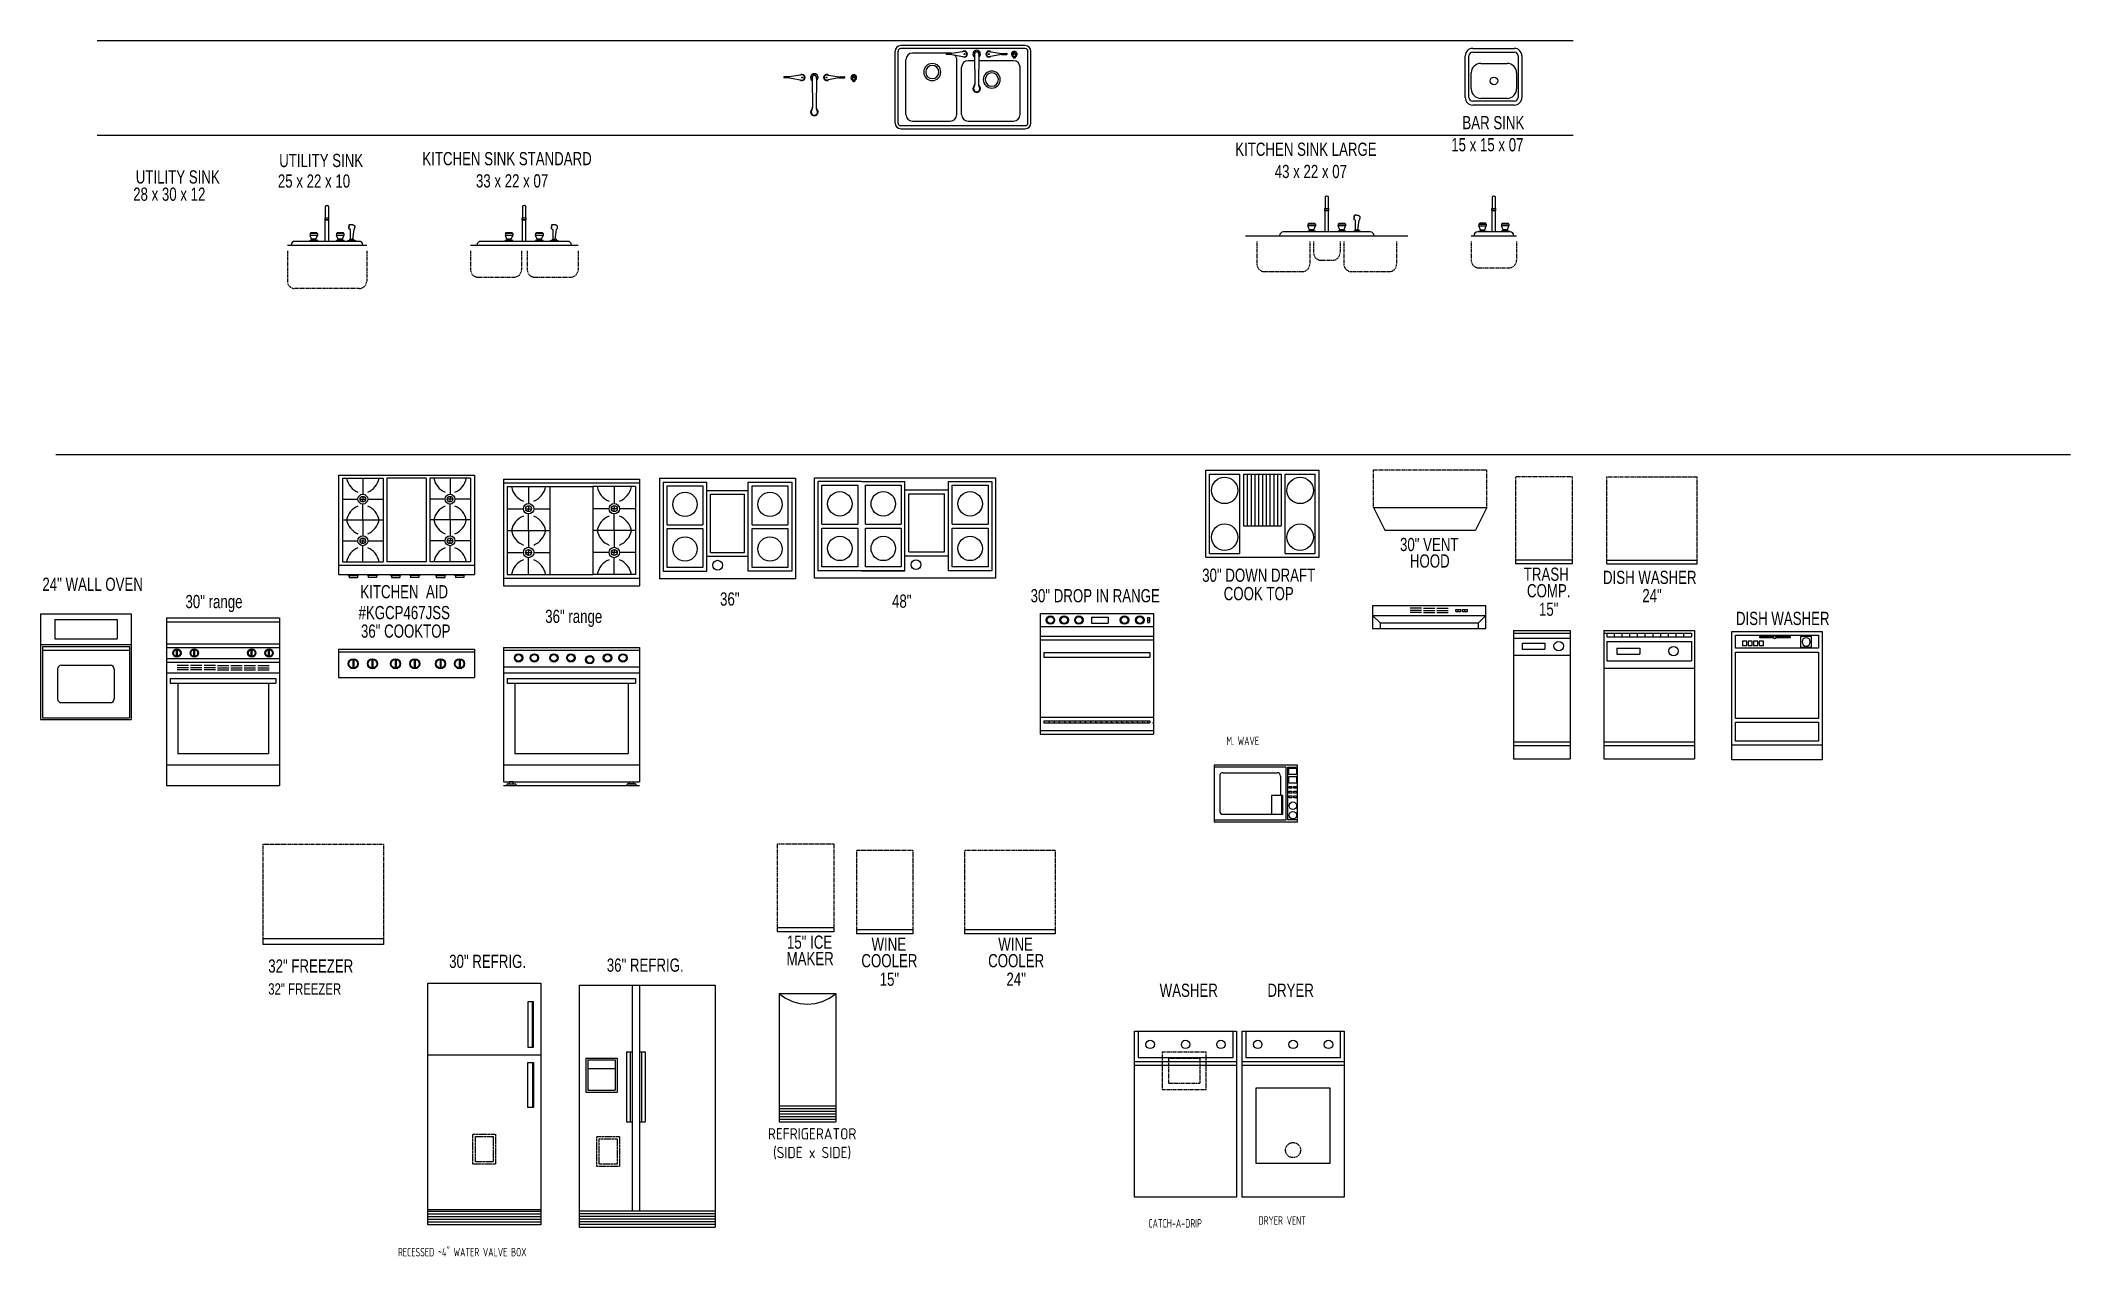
# Model space of a CAD drawing. Extents: x 6 to 544, y 54 to 376.
import ezdxf
from ezdxf.enums import TextEntityAlignment as Align

# ---------------------------------------------------------------- set-up
doc = ezdxf.new("R2010")
doc.units = 0
doc.header["$MEASUREMENT"] = 0
doc.linetypes.add('DASHED8', pattern=[0.09375, 0.0625, -0.03125])
doc.linetypes.add('HIDDEN', pattern=[0.375, 0.25, -0.125])
doc.layers.get('0').update_dxf_attribs({"linetype": 'CONTINUOUS'})
doc.layers.get('DEFPOINTS').update_dxf_attribs({"linetype": 'CONTINUOUS'})
doc.layers.add('TEXTXF', color=41, linetype='CONTINUOUS')
doc.styles.add('ANNTEXT', font='archquik.shx', dxfattribs={"width": 0.75, "bigfont": 'spec_bar.shx'})
doc.styles.add('XFINE', font='archquik.shx', dxfattribs={"bigfont": 'spec_bar.shx'})

msp = doc.modelspace()

# ---------------------------------------------------------------- texts
at = {"width": 0.75}
for s, height, p in [('BAR SINK', 3.5, (382.96, 352.38)), ('15 x 15 x 07', 3.5, (380, 346.53)), ('UTILITY SINK', 3.5, (69.66, 342.36)), ('KITCHEN SINK STANDARD', 3.5, (107.56, 342.85)), ('KITCHEN SINK LARGE', 3.5, (322.8, 345.34)), ('UTILITY SINK', 3.5, (31.68, 338.01)), ('25 x 22 x 10', 3.5, (69.31, 336.92)), ('33 x 22 x 07', 3.5, (121.76, 336.96)), ('43 x 22 x 07', 3.5, (333.27, 339.45)), ('28 x 30 x 12', 3.5, (30.99, 333.44)), ('DISH WASHER', 3.5, (420.19, 231.99)), ('DISH WASHER', 3.5, (455.4, 221.12)), ('32" FREEZER', 3.5, (66.76, 129.09)), ('32" FREEZER', 3, (66.76, 123.26))]:
    msp.add_text(s, height=height, dxfattribs=at).set_placement(p)
for s, p in [('30" VENT', (374.18, 240.69)), ('HOOD', (374.32, 236.32)), ('24" WALL OVEN', (20.26, 230.16)), ('KITCHEN  AID', (102.76, 228.18)), ('30" DOWN DRAFT', (329.02, 232.56)), ('COOK TOP', (329.02, 227.69)), ('TRASH ', (405.66, 232.82)), ('COMP.', (405.81, 228.45)), ('30" range', (52.39, 225.58)), ('#KGCP467JSS', (102.76, 222.66)), ('36"', (188.97, 226.26)), ('48"', (234.51, 225.69)), ('30" DROP IN RANGE', (285.73, 227.13)), ('15"', (405.81, 223.55)), ('24"', (433.17, 227.16)), ('36" COOKTOP', (103.15, 217.76)), ('36" range', (147.65, 221.66)), ('MAKER', (210.25, 131.04)), ('15" ICE', (210.1, 135.41)), ('WINE', (231.08, 134.87)), ('WINE', (264.65, 134.87)), ('30" REFRIG.', (124.84, 130.32)), ('36" REFRIG.', (166.58, 129.32)), ('COOLER', (231.23, 130.5)), ('15"', (231.23, 125.59)), ('COOLER', (264.8, 130.5)), ('24"', (264.8, 125.59)), ('WASHER', (310.5, 122.66)), ('DRYER', (337.48, 122.66))]:
    msp.add_text(s, height=3.5, dxfattribs=at).set_placement(p, align=Align.CENTER)
at = {"style": 'ANNTEXT', "width": 0.75}
for s, p in [('M. WAVE', (320.46, 189.31)), ('DRYER VENT', (328.97, 62.34, 85.22)), ('CATCH-A-DRIP', (299.8, 61.58)), ('RECESSED ~4" WATER VALVE BOX', (101.1, 53.95))]:
    msp.add_text(s, height=2.25, dxfattribs=at).set_placement(p)
at = {"layer": 'TEXTXF', "color": 7, "style": 'XFINE'}
for s, p in [('REFRIGERATOR', (210.77, 84.91, -34.5)), ('(SIDE x SIDE)', (210.77, 79.95, -34.5))]:
    msp.add_text(s, height=3, dxfattribs=at).set_placement(p, align=Align.CENTER)

# ---------------------------------------------------------------- blocks, each defined once
blk = doc.blocks.new('range')
for p, q in [((-657.6, 582.03), (-621.6, 582.03)), ((-657.6, 582.03), (-657.6, 555.4)), ((-656.6, 581.03), (-656.6, 557.4)), ((-656.6, 581.03), (-645.1, 581.03)), ((-645.1, 557.4), (-645.1, 581.03)), ((-634.1, 581.03), (-622.6, 581.03)), ((-634.1, 557.4), (-634.1, 581.03)), ((-622.6, 581.03), (-622.6, 557.4)), ((-621.6, 582.03), (-621.6, 555.4)), ((-655.6, 569.71), (-655.6, 580.03)), ((-655.6, 580.03), (-646.1, 580.03)), ((-646.1, 580.03), (-646.1, 569.71)), ((-645.1, 578.79), (-634.1, 578.79)), ((-644.1, 562.39), (-644.1, 577.79)), ((-644.1, 577.79), (-635.1, 577.79)), ((-635.1, 562.39), (-635.1, 577.79)), ((-633.1, 580.03), (-623.6, 580.03)), ((-633.1, 569.71), (-633.1, 580.03)), ((-623.6, 580.03), (-623.6, 569.71)), ((-655.6, 569.71), (-646.1, 569.71)), ((-655.6, 558.4), (-655.6, 568.71)), ((-655.6, 568.71), (-646.1, 568.71)), ((-646.1, 568.71), (-646.1, 558.4)), ((-633.1, 569.71), (-623.6, 569.71)), ((-633.1, 568.71), (-623.6, 568.71)), ((-633.1, 558.4), (-633.1, 568.71)), ((-623.6, 568.71), (-623.6, 558.4)), ((-645.1, 561.39), (-634.1, 561.39)), ((-644.1, 562.39), (-635.1, 562.39)), ((-621.6, 555.4), (-657.6, 555.4)), ((-656.6, 557.4), (-645.1, 557.4)), ((-656.6, 557.4), (-645.1, 557.4)), ((-646.1, 558.4), (-655.6, 558.4)), ((-622.6, 557.4), (-634.1, 557.4)), ((-623.6, 558.4), (-633.1, 558.4))]:
    blk.add_line(p, q)
for centre, radius in [((-650.85, 575.12), 3.23), ((-628.35, 575.12), 3.23), ((-650.85, 563.31), 3.23), ((-628.35, 563.31), 3.23), ((-642.21, 559.01), 1.3)]:
    blk.add_circle(centre, radius)
blk = doc.blocks.new('DISHWASHER')
at = {"linetype": 'HIDDEN'}
for p, q in [((-12, 22), (12, 22)), ((-12, 0), (-12, 22)), ((12, 0), (12, 22))]:
    blk.add_line(p, q, dxfattribs=at)
at = {"linetype": 'Continuous'}
for p, q in [((-12, 0), (12, 0)), ((-12, -1), (-12, 0)), ((12, -1), (12, 0)), ((-12, -1), (12, -1))]:
    blk.add_line(p, q, dxfattribs=at)
blk = doc.blocks.new('COOKTOP 36 ELEV')
at = {"linetype": 'Continuous'}
for p, q in [((-18, 0), (18, 0)), ((-18, 0), (-18, -7.5)), ((18, 0), (18, -7.5)), ((-18, -0.7), (18, -0.7)), ((-18, -7.5), (18, -7.5))]:
    blk.add_line(p, q, dxfattribs=at)
for p, q in [((-14.2, -2.71), (-14.2, -5.03)), ((-13.96, -2.71), (-13.96, -5.03)), ((-9.14, -2.71), (-9.14, -5.03)), ((-8.9, -2.71), (-8.9, -5.03)), ((-2.99, -2.71), (-2.99, -5.03)), ((-2.75, -2.71), (-2.75, -5.03)), ((2.07, -2.71), (2.07, -5.03)), ((2.31, -2.71), (2.31, -5.03)), ((8.9, -2.71), (8.9, -5.03)), ((9.14, -2.71), (9.14, -5.03)), ((13.96, -2.71), (13.96, -5.03)), ((14.2, -2.71), (14.2, -5.03))]:
    blk.add_line(p, q)
for centre, radius in [((-14.08, -3.87), 1.33), ((-14.08, -3.87), 1.16), ((-9.02, -3.87), 1.33), ((-9.02, -3.87), 1.16), ((-2.87, -3.87), 1.33), ((-2.87, -3.87), 1.16), ((2.19, -3.87), 1.33), ((2.19, -3.87), 1.16), ((9.02, -3.87), 1.33), ((9.02, -3.87), 1.16), ((14.08, -3.87), 1.33), ((14.08, -3.87), 1.16)]:
    blk.add_circle(centre, radius)
blk = doc.blocks.new('COOKTOP 36 PLAN')
for p, q in [((-18, 0), (18, 0)), ((-18, 0), (-18, -26.25)), ((18, 0), (18, -26.25)), ((-16.92, -0.8), (-16.92, -22.89)), ((-16.92, -0.8), (-6.18, -0.8)), ((-11.55, -0.8), (-11.55, -5.03)), ((-6.18, -0.8), (-6.18, -22.89)), ((-5.18, -0.8), (-5.18, -22.89)), ((5.18, -0.8), (-5.18, -0.8)), ((5.18, -0.8), (5.18, -22.89)), ((6.18, -0.8), (6.18, -22.89)), ((16.92, -0.8), (6.18, -0.8)), ((11.55, -0.8), (11.55, -5.03)), ((16.92, -0.8), (16.92, -22.89)), ((-16.92, -6.33), (-12.85, -6.33)), ((-12.29, -6.33), (-10.81, -6.33)), ((-11.55, -5.59), (-11.55, -6.33)), ((-11.55, -7.08), (-11.55, -6.33)), ((-11.55, -11.87), (-11.55, -7.64)), ((-10.25, -6.33), (-6.18, -6.33)), ((10.25, -6.33), (6.18, -6.33)), ((12.29, -6.33), (10.81, -6.33)), ((11.55, -5.59), (11.55, -6.33)), ((11.55, -7.08), (11.55, -6.33)), ((11.55, -11.87), (11.55, -7.64)), ((16.92, -6.33), (12.85, -6.33)), ((-16.92, -11.84), (-6.18, -11.84)), ((-11.55, -11.82), (-11.55, -16.05)), ((16.92, -11.84), (6.18, -11.84)), ((11.55, -11.82), (11.55, -16.05)), ((-16.92, -17.35), (-12.85, -17.35)), ((-12.29, -17.35), (-10.81, -17.35)), ((-11.55, -16.61), (-11.55, -17.35)), ((-11.55, -18.1), (-11.55, -17.35)), ((-11.55, -22.89), (-11.55, -18.66)), ((-10.25, -17.35), (-6.18, -17.35)), ((10.25, -17.35), (6.18, -17.35)), ((12.29, -17.35), (10.81, -17.35)), ((11.55, -16.61), (11.55, -17.35)), ((11.55, -18.1), (11.55, -17.35)), ((11.55, -22.89), (11.55, -18.66)), ((16.92, -17.35), (12.85, -17.35)), ((18, -23.89), (-18, -23.89)), ((-18, -26.25), (18, -26.25)), ((-16.92, -22.89), (-6.18, -22.89)), ((-15.4, -26.25), (-15.4, -26.55)), ((-15.4, -26.55), (-12.75, -26.55)), ((-15.2, -26.55), (-15.2, -27.05)), ((-12.95, -26.55), (-12.95, -27.05)), ((-12.75, -26.25), (-12.75, -26.55)), ((-10.35, -26.25), (-10.35, -26.55)), ((-7.7, -26.55), (-10.35, -26.55)), ((-10.15, -26.55), (-10.15, -27.05)), ((-7.9, -26.55), (-7.9, -27.05)), ((-7.7, -26.25), (-7.7, -26.55)), ((5.18, -22.89), (-5.18, -22.89)), ((-4.2, -26.25), (-4.2, -26.55)), ((-4.2, -26.55), (-1.55, -26.55)), ((-4, -26.55), (-4, -27.05)), ((-1.75, -26.55), (-1.75, -27.05)), ((-1.55, -26.25), (-1.55, -26.55)), ((0.86, -26.25), (0.86, -26.55)), ((3.51, -26.55), (0.86, -26.55)), ((1.06, -26.55), (1.06, -27.05)), ((3.31, -26.55), (3.31, -27.05)), ((3.51, -26.25), (3.51, -26.55)), ((16.92, -22.89), (6.18, -22.89)), ((7.7, -26.25), (7.7, -26.55)), ((7.7, -26.55), (10.35, -26.55)), ((7.9, -26.55), (7.9, -27.05)), ((10.15, -26.55), (10.15, -27.05)), ((10.35, -26.25), (10.35, -26.55)), ((12.75, -26.25), (12.75, -26.55)), ((15.4, -26.55), (12.75, -26.55)), ((12.95, -26.55), (12.95, -27.05)), ((15.2, -26.55), (15.2, -27.05)), ((15.4, -26.25), (15.4, -26.55)), ((-15.2, -27.05), (-12.95, -27.05)), ((-7.9, -27.05), (-10.15, -27.05)), ((-4, -27.05), (-1.75, -27.05)), ((3.31, -27.05), (1.06, -27.05)), ((7.9, -27.05), (10.15, -27.05)), ((15.2, -27.05), (12.95, -27.05))]:
    blk.add_line(p, q)
for centre, radius in [((-11.55, -6.33), 1.3), ((11.55, -6.33), 1.3), ((-11.55, -6.33), 0.743), ((11.55, -6.33), 0.743), ((-11.55, -17.35), 1.3), ((11.55, -17.35), 1.3), ((-11.55, -17.35), 0.743), ((11.55, -17.35), 0.743)]:
    blk.add_circle(centre, radius)
for centre, start, end in [((-11.1, 0.03), 189.8839, 248.8188), ((-12, 0.03), 291.1812, 350.1161), ((12, 0.03), 189.8839, 248.8188), ((11.1, 0.03), 291.1812, 350.1161), ((-11.1, -12.69), 111.1812, 170.1161), ((-12, -12.69), 9.8839, 68.8188), ((12, -12.69), 111.1812, 170.1161), ((11.1, -12.69), 9.8839, 68.8188), ((-11.1, -10.99), 189.8839, 248.8188), ((-12, -10.99), 291.1812, 350.1161), ((12, -10.99), 189.8839, 248.8188), ((11.1, -10.99), 291.1812, 350.1161), ((-11.1, -23.71), 111.1812, 170.1161), ((-12, -23.71), 9.8839, 68.8188), ((12, -23.71), 111.1812, 170.1161), ((11.1, -23.71), 9.8839, 68.8188)]:
    blk.add_arc(centre, 4.81, start, end)

# ---------------------------------------------------------------- linework, layer by layer
at = {"color": 1}
for p, q in [((21.44, 375.85), (412.32, 375.85)), ((21.44, 350.85), (412.32, 350.85)), ((10.55, 266.23), (543.95, 266.23))]:
    msp.add_line(p, q, dxfattribs=at)
at = {"linetype": 'Continuous'}
for p, q in [((232.72, 354.03), (232.72, 373.03)), ((233.52, 354.03), (233.52, 373.03)), ((267.22, 374.53), (234.22, 374.53)), ((267.22, 373.73), (234.22, 373.73)), ((247.34, 372.53), (237.34, 372.53)), ((267.92, 354.03), (267.92, 373.03)), ((268.72, 354.03), (268.72, 373.03)), ((235.59, 356.28), (235.59, 370.78)), ((249.09, 356.28), (249.09, 370.78)), ((250.34, 356.28), (250.34, 368.78)), ((253.81, 370.53), (252.09, 370.53)), ((264.09, 370.53), (254.88, 370.53)), ((265.84, 356.28), (265.84, 368.78)), ((234.22, 353.33), (267.22, 353.33)), ((234.22, 352.53), (267.22, 352.53)), ((237.34, 354.53), (247.34, 354.53)), ((252.09, 354.53), (264.09, 354.53)), ((359.4, 252.2), (389.4, 252.2)), ((359.4, 252.2), (362.4, 246.2)), ((389.4, 252.2), (386.4, 246.2)), ((362.4, 246.2), (386.4, 246.2)), ((412.06, 238.33), (397.06, 238.33)), ((397.06, 238.33), (397.06, 237.33)), ((412.06, 237.33), (397.06, 237.33)), ((412.06, 238.33), (412.06, 237.33)), ((389.19, 226.16), (359.19, 226.16)), ((359.19, 226.16), (359.19, 220.16)), ((389.19, 220.16), (389.19, 226.16)), ((39.78, 223), (39.78, 178.63)), ((69.78, 223), (69.78, 178.63)), ((271.15, 224.21), (301.15, 224.21)), ((271.15, 224.21), (271.15, 192.21)), ((271.15, 220.71), (301.15, 220.71)), ((284.74, 223.23), (284.74, 221.64)), ((284.74, 223.23), (289.15, 223.23)), ((284.74, 221.64), (289.15, 221.64)), ((289.15, 223.23), (289.15, 221.64)), ((299.61, 223.09), (299.61, 221.77)), ((299.61, 223.09), (300.11, 223.09)), ((299.61, 222.43), (300.11, 222.43)), ((299.61, 221.77), (300.11, 221.77)), ((300.11, 223.09), (300.11, 221.77)), ((301.15, 224.21), (301.15, 192.21)), ((359.19, 223.66), (389.19, 223.66)), ((361.19, 221.66), (359.19, 223.66)), ((361.19, 221.66), (387.19, 221.66)), ((361.19, 221.66), (361.19, 220.16)), ((372.16, 225.61), (369.16, 225.61)), ((372.16, 225), (369.16, 225)), ((372.16, 224.44), (369.16, 224.44)), ((372.69, 225.61), (375.69, 225.61)), ((372.69, 225), (375.69, 225)), ((372.69, 224.44), (375.69, 224.44)), ((376.22, 225.61), (379.22, 225.61)), ((376.22, 225), (379.22, 225)), ((376.22, 224.44), (379.22, 224.44)), ((381.22, 225.19), (382.54, 225.19)), ((381.22, 224.69), (381.22, 225.19)), ((381.22, 224.69), (382.54, 224.69)), ((381.88, 224.69), (381.88, 225.19)), ((382.54, 224.69), (382.54, 225.19)), ((382.98, 225.19), (384.3, 225.19)), ((382.98, 224.69), (382.98, 225.19)), ((382.98, 224.69), (384.3, 224.69)), ((383.64, 224.69), (383.64, 225.19)), ((384.3, 224.69), (384.3, 225.19)), ((387.19, 221.66), (389.19, 223.66)), ((387.19, 220.16), (387.19, 221.66)), ((39.78, 216.13), (69.78, 216.13)), ((39.78, 215.13), (69.78, 215.13)), ((129.04, 215.13), (129.04, 179.63)), ((129.04, 215.13), (165.04, 215.13)), ((165.04, 215.13), (165.04, 179.63)), ((271.15, 218.21), (301.15, 218.21)), ((271.15, 217.21), (301.15, 217.21)), ((359.19, 220.16), (389.19, 220.16)), ((39.78, 212.27), (69.78, 212.27)), ((39.78, 211.27), (69.78, 211.27)), ((45.6, 210.44), (42.6, 210.44)), ((45.6, 209.82), (42.6, 209.82)), ((49.13, 210.44), (46.13, 210.44)), ((49.13, 209.82), (46.13, 209.82)), ((52.75, 210.44), (49.75, 210.44)), ((52.75, 209.82), (49.75, 209.82)), ((53.28, 210.44), (56.28, 210.44)), ((53.28, 209.82), (56.28, 209.82)), ((56.81, 210.44), (59.81, 210.44)), ((56.81, 209.82), (59.81, 209.82)), ((60.34, 210.44), (63.34, 210.44)), ((60.34, 209.82), (63.34, 209.82)), ((63.96, 210.44), (66.96, 210.44)), ((63.96, 209.82), (66.96, 209.82)), ((129.04, 214.43), (165.04, 214.43)), ((129.04, 210.07), (165.04, 210.07)), ((272.15, 213.84), (300.15, 213.84)), ((272.15, 213.84), (272.15, 212.59)), ((272.15, 212.59), (300.15, 212.59)), ((300.15, 213.84), (300.15, 212.59)), ((40.78, 206.96), (68.78, 206.96)), ((40.78, 206.96), (40.78, 205.71)), ((40.78, 205.71), (68.78, 205.71)), ((45.6, 209.27), (42.6, 209.27)), ((42.78, 205.71), (42.78, 187.13)), ((49.13, 209.27), (46.13, 209.27)), ((52.75, 209.27), (49.75, 209.27)), ((53.28, 209.27), (56.28, 209.27)), ((56.81, 209.27), (59.81, 209.27)), ((60.34, 209.27), (63.34, 209.27)), ((63.96, 209.27), (66.96, 209.27)), ((66.78, 205.71), (66.78, 187.13)), ((68.78, 206.96), (68.78, 205.71)), ((130.04, 206.96), (164.04, 206.96)), ((130.04, 206.96), (130.04, 205.71)), ((130.04, 205.71), (164.04, 205.71)), ((132.04, 205.71), (132.04, 187.13)), ((162.04, 205.71), (162.04, 187.13)), ((164.04, 206.96), (164.04, 205.71)), ((271.15, 196.71), (301.15, 196.71)), ((272.15, 195.71), (300.15, 195.71)), ((272.15, 195.71), (272.15, 195.21)), ((272.15, 195.21), (300.15, 195.21)), ((273.55, 196.71), (273.55, 196.71)), ((273.55, 195.21), (273.55, 195.71)), ((274.93, 196.71), (274.93, 196.71)), ((274.93, 195.21), (274.93, 195.71)), ((276.3, 196.71), (276.3, 196.71)), ((276.3, 195.21), (276.3, 195.71)), ((277.68, 196.71), (277.68, 196.71)), ((277.68, 195.21), (277.68, 195.71)), ((279.05, 196.71), (279.05, 196.71)), ((279.05, 195.21), (279.05, 195.71)), ((280.43, 196.71), (280.43, 196.71)), ((280.43, 195.21), (280.43, 195.71)), ((281.8, 196.71), (281.8, 196.71)), ((281.8, 195.21), (281.8, 195.71)), ((283.18, 196.71), (283.18, 196.71)), ((283.18, 195.21), (283.18, 195.71)), ((284.55, 196.71), (284.55, 196.71)), ((284.55, 195.21), (284.55, 195.71)), ((285.93, 196.71), (285.93, 196.71)), ((285.93, 195.21), (285.93, 195.71)), ((287.3, 196.71), (287.3, 196.71)), ((287.3, 195.21), (287.3, 195.71)), ((288.68, 196.71), (288.68, 196.71)), ((288.68, 195.21), (288.68, 195.71)), ((290.05, 196.71), (290.05, 196.71)), ((290.05, 195.21), (290.05, 195.71)), ((291.43, 196.71), (291.43, 196.71)), ((291.43, 195.21), (291.43, 195.71)), ((292.8, 196.71), (292.8, 196.71)), ((292.8, 195.21), (292.8, 195.71)), ((294.18, 196.71), (294.18, 196.71)), ((294.18, 195.21), (294.18, 195.71)), ((295.55, 196.71), (295.55, 196.71)), ((295.55, 195.21), (295.55, 195.71)), ((296.93, 196.71), (296.93, 196.71)), ((296.93, 195.21), (296.93, 195.71)), ((298.3, 196.71), (298.3, 196.71)), ((298.3, 195.21), (298.3, 195.71)), ((299.68, 196.71), (299.68, 196.71)), ((299.68, 195.21), (299.68, 195.71)), ((300.15, 195.71), (300.15, 195.21)), ((271.15, 193.21), (301.15, 193.21)), ((271.15, 192.21), (301.15, 192.21)), ((39.78, 184.13), (69.78, 184.13)), ((42.78, 187.13), (66.78, 187.13)), ((129.04, 184.13), (165.04, 184.13)), ((132.04, 187.13), (162.04, 187.13)), ((129.04, 179.63), (165.04, 179.63)), ((216.5, 140.92), (201.5, 140.92)), ((201.5, 140.92), (201.5, 139.92)), ((216.5, 139.92), (201.5, 139.92)), ((216.5, 140.92), (216.5, 139.92)), ((237.48, 140.38), (222.48, 140.38)), ((222.48, 140.38), (222.48, 139.38)), ((237.48, 140.38), (237.48, 139.38)), ((275.13, 140.38), (251.13, 140.38)), ((251.13, 140.38), (251.13, 139.38)), ((275.13, 140.38), (275.13, 139.38)), ((65.31, 138.05), (65.31, 136.55)), ((97.31, 138.05), (65.31, 138.05)), ((97.31, 136.55), (65.31, 136.55)), ((97.31, 138.05), (97.31, 136.55)), ((237.48, 139.38), (222.48, 139.38)), ((275.13, 139.38), (251.13, 139.38)), ((149.09, 125.73), (149.09, 61.73)), ((149.09, 125.73), (185.09, 125.73)), ((163.09, 125.73), (163.09, 65.98)), ((165.09, 125.73), (165.09, 65.98)), ((185.09, 125.73), (185.09, 61.73)), ((161.59, 108.13), (161.59, 89.61)), ((161.59, 108.13), (163.09, 108.13)), ((162.59, 108.13), (162.59, 89.61)), ((165.09, 108.13), (166.59, 108.13)), ((165.59, 108.13), (165.59, 89.61)), ((166.59, 108.13), (166.59, 89.61)), ((150.87, 106.46), (159.15, 106.46)), ((150.87, 106.46), (150.87, 97.47)), ((151.37, 105.96), (158.65, 105.96)), ((151.37, 105.96), (151.37, 97.97)), ((151.37, 103.7), (158.65, 103.7)), ((158.65, 105.96), (158.65, 97.97)), ((159.15, 106.46), (159.15, 97.47)), ((150.87, 97.47), (159.15, 97.47)), ((151.37, 97.97), (158.65, 97.97)), ((161.59, 89.61), (163.09, 89.61)), ((165.09, 89.61), (166.59, 89.61)), ((149.09, 65.98), (185.09, 65.98)), ((149.09, 65.28), (185.09, 65.28)), ((149.09, 64.58), (185.09, 64.58)), ((149.09, 63.88), (185.09, 63.88)), ((149.09, 63.18), (185.09, 63.18)), ((149.09, 62.48), (185.09, 62.48)), ((149.09, 61.73), (185.09, 61.73))]:
    msp.add_line(p, q, dxfattribs=at)
for p, q in [((246.24, 372.34), (246.24, 372.33)), ((247.76, 372.46), (246.36, 372.46)), ((247.76, 372.21), (246.36, 372.21)), ((251.09, 372.96), (247.76, 372.46)), ((247.76, 372.21), (251.09, 371.59)), ((253.78, 372.28), (253.89, 364.22)), ((254.9, 372.28), (254.79, 364.24)), ((257.59, 372.96), (260.92, 372.46)), ((260.92, 372.21), (257.59, 371.59)), ((260.92, 372.46), (262.32, 372.46)), ((260.92, 372.21), (262.32, 372.21)), ((262.45, 372.34), (262.45, 372.33)), ((383.7, 360.8), (383.7, 371.8)), ((384.7, 360.8), (384.7, 371.8)), ((385.7, 373.8), (396.7, 373.8)), ((385.7, 372.8), (396.7, 372.8)), ((397.7, 371.8), (397.7, 360.8)), ((398.7, 371.8), (398.7, 360.8)), ((204.76, 366.27), (203.36, 366.27)), ((204.76, 366.02), (203.36, 366.02)), ((204.35, 366.15), (204.35, 366.14)), ((208.1, 366.77), (204.76, 366.27)), ((204.76, 366.02), (208.1, 365.4)), ((210.79, 366.08), (210.9, 358.03)), ((211.91, 366.08), (211.8, 358.05)), ((214.6, 366.77), (217.93, 366.27)), ((217.93, 366.02), (214.6, 365.4)), ((217.93, 366.27), (219.33, 366.27)), ((217.93, 366.02), (219.33, 366.02)), ((218.34, 366.15), (218.34, 366.14)), ((219.45, 366.15), (219.45, 366.14)), ((385.3, 363.05), (385.3, 367.3)), ((387.8, 369.8), (394.8, 369.8)), ((397.3, 367.3), (397.3, 363.05)), ((394.8, 360.55), (387.8, 360.55)), ((396.7, 359.8), (385.7, 359.8)), ((396.7, 358.8), (385.7, 358.8)), ((346.6, 334.29), (346.6, 331.42)), ((347.1, 334.69), (347, 334.69)), ((347.5, 331.42), (347.5, 334.29)), ((347.5, 334.29), (347.5, 334.29)), ((390.85, 334.29), (390.85, 331.42)), ((391.35, 334.69), (391.25, 334.69)), ((391.75, 334.29), (391.75, 334.29)), ((391.75, 331.42), (391.75, 334.29)), ((81.81, 328.94), (82.84, 328.94)), ((81.81, 328.41), (81.81, 328.94)), ((81.81, 328.49), (82.84, 328.49)), ((81.81, 328.41), (82.84, 328.41)), ((81.87, 331.8), (81.87, 328.94)), ((81.87, 328.94), (82.77, 328.94)), ((81.87, 328.94), (82.77, 328.94)), ((81.87, 322.7), (81.87, 328.41)), ((82.37, 332.2), (82.27, 332.2)), ((82.77, 328.94), (82.77, 331.8)), ((82.77, 331.8), (82.77, 331.8)), ((82.77, 322.7), (82.77, 328.41)), ((82.84, 328.41), (82.84, 328.94)), ((134.02, 328.41), (134.02, 328.94)), ((134.02, 328.94), (135.04, 328.94)), ((134.02, 328.49), (135.04, 328.49)), ((134.02, 328.41), (135.04, 328.41)), ((134.08, 331.8), (134.08, 328.94)), ((134.08, 328.94), (134.98, 328.94)), ((134.08, 328.94), (134.98, 328.94)), ((134.08, 322.7), (134.08, 328.41)), ((134.58, 332.2), (134.48, 332.2)), ((134.98, 328.94), (134.98, 331.8)), ((134.98, 331.8), (134.98, 331.8)), ((134.98, 322.7), (134.98, 328.41)), ((135.04, 328.41), (135.04, 328.94)), ((346.54, 330.89), (346.54, 331.42)), ((346.54, 331.42), (347.56, 331.42)), ((346.54, 330.97), (347.56, 330.97)), ((346.54, 330.89), (347.56, 330.89)), ((346.6, 331.42), (347.5, 331.42)), ((346.6, 331.42), (347.5, 331.42)), ((346.6, 325.19), (346.6, 330.89)), ((347.5, 325.19), (347.5, 330.89)), ((347.56, 330.89), (347.56, 331.42)), ((354.25, 328.6), (354.37, 329.59)), ((354.25, 328.6), (354.31, 328.59)), ((354.3, 328.53), (354.44, 329.65)), ((354.3, 328.53), (354.59, 328.35)), ((354.37, 329.59), (354.43, 329.59)), ((354.44, 329.65), (354.58, 329.68)), ((354.58, 329.68), (354.72, 329.69)), ((354.69, 328.35), (354.59, 328.35)), ((354.69, 325.77), (354.69, 328.35)), ((354.72, 329.69), (354.86, 329.69)), ((354.86, 329.69), (354.99, 329.67)), ((354.99, 329.67), (355.12, 329.65)), ((355.12, 329.65), (355.24, 329.62)), ((355.24, 329.62), (355.34, 329.58)), ((355.29, 325.77), (355.63, 328.29)), ((355.34, 329.58), (355.44, 329.55)), ((355.44, 329.55), (355.52, 329.51)), ((355.52, 329.51), (355.59, 329.48)), ((355.59, 329.48), (355.64, 329.44)), ((355.7, 328.46), (355.63, 328.29)), ((355.64, 329.44), (355.69, 329.4)), ((355.69, 329.4), (355.73, 329.36)), ((355.75, 328.62), (355.7, 328.46)), ((355.73, 329.36), (355.76, 329.31)), ((355.78, 328.75), (355.75, 328.62)), ((355.76, 329.31), (355.78, 329.26)), ((355.78, 329.26), (355.8, 329.2)), ((355.8, 328.87), (355.78, 328.75)), ((355.8, 329.2), (355.81, 329.13)), ((355.81, 328.97), (355.8, 328.87)), ((355.81, 329.13), (355.81, 329.06)), ((355.81, 329.06), (355.81, 328.97)), ((390.78, 330.89), (390.78, 331.42)), ((390.78, 331.42), (391.81, 331.42)), ((390.78, 330.97), (391.81, 330.97)), ((390.78, 330.89), (391.81, 330.89)), ((390.85, 331.42), (391.75, 331.42)), ((390.85, 331.42), (391.75, 331.42)), ((390.85, 325.19), (390.85, 330.89)), ((391.75, 325.19), (391.75, 330.89)), ((391.81, 330.89), (391.81, 331.42)), ((90.82, 322.7), (73.82, 322.7)), ((79.86, 322.95), (77.79, 322.95)), ((77.79, 322.72), (77.79, 322.95)), ((77.84, 324.78), (78.08, 325.03)), ((77.84, 324.78), (77.84, 324.28)), ((79.81, 324.78), (77.84, 324.78)), ((79.81, 324.28), (77.84, 324.28)), ((78.25, 323.28), (77.85, 324.28)), ((78.08, 325.03), (79.57, 325.03)), ((79.4, 323.28), (78.25, 323.28)), ((78.29, 322.95), (78.29, 323.28)), ((79.36, 322.95), (79.36, 323.28)), ((79.4, 323.28), (79.8, 324.28)), ((79.81, 324.78), (79.57, 325.03)), ((79.81, 324.78), (79.81, 324.28)), ((79.86, 322.72), (79.86, 322.95)), ((84.79, 322.72), (84.79, 322.95)), ((86.86, 322.95), (84.79, 322.95)), ((84.84, 324.78), (85.08, 325.03)), ((84.84, 324.78), (84.84, 324.28)), ((86.81, 324.78), (84.84, 324.78)), ((86.81, 324.28), (84.84, 324.28)), ((85.25, 323.28), (84.85, 324.28)), ((85.08, 325.03), (86.57, 325.03)), ((86.4, 323.28), (85.25, 323.28)), ((85.29, 322.95), (85.29, 323.28)), ((86.36, 322.95), (86.36, 323.28)), ((86.4, 323.28), (86.8, 324.28)), ((86.81, 324.78), (86.57, 325.03)), ((86.81, 324.78), (86.81, 324.28)), ((86.86, 322.72), (86.86, 322.95)), ((87.87, 322.95), (89.93, 322.95)), ((87.87, 322.7), (87.87, 322.95)), ((88.1, 326.11), (88.22, 327.1)), ((88.1, 326.11), (88.16, 326.1)), ((88.15, 326.04), (88.29, 327.16)), ((88.15, 326.04), (88.44, 325.86)), ((88.22, 327.1), (88.28, 327.1)), ((88.29, 327.16), (88.43, 327.19)), ((88.37, 323.28), (89.43, 323.28)), ((88.37, 322.95), (88.37, 323.28)), ((88.43, 327.19), (88.57, 327.2)), ((88.54, 325.86), (88.44, 325.86)), ((88.54, 323.28), (88.54, 325.86)), ((88.57, 327.2), (88.71, 327.2)), ((88.71, 327.2), (88.84, 327.19)), ((88.84, 327.19), (88.97, 327.16)), ((88.97, 327.16), (89.09, 327.13)), ((89.09, 327.13), (89.19, 327.09)), ((89.14, 323.28), (89.48, 325.8)), ((89.19, 327.09), (89.29, 327.06)), ((89.29, 327.06), (89.37, 327.02)), ((89.37, 327.02), (89.44, 326.99)), ((89.43, 322.95), (89.43, 323.28)), ((89.44, 326.99), (89.49, 326.95)), ((89.55, 325.97), (89.48, 325.8)), ((89.49, 326.95), (89.54, 326.91)), ((89.54, 326.91), (89.58, 326.87)), ((89.6, 326.13), (89.55, 325.97)), ((89.58, 326.87), (89.61, 326.82)), ((89.63, 326.26), (89.6, 326.13)), ((89.61, 326.82), (89.63, 326.77)), ((89.63, 326.77), (89.65, 326.71)), ((89.65, 326.38), (89.63, 326.26)), ((89.65, 326.71), (89.66, 326.64)), ((89.66, 326.48), (89.65, 326.38)), ((89.66, 326.64), (89.66, 326.57)), ((89.66, 326.57), (89.66, 326.48)), ((89.93, 322.7), (89.93, 322.95)), ((146.03, 322.7), (123.03, 322.7)), ((129.5, 322.72), (129.5, 322.95)), ((131.56, 322.95), (129.5, 322.95)), ((129.54, 324.78), (129.79, 325.03)), ((129.54, 324.78), (129.54, 324.28)), ((131.52, 324.78), (129.54, 324.78)), ((131.52, 324.28), (129.54, 324.28)), ((129.95, 323.28), (129.55, 324.28)), ((129.79, 325.03), (131.27, 325.03)), ((131.11, 323.28), (129.95, 323.28)), ((130, 322.95), (130, 323.28)), ((131.06, 322.95), (131.06, 323.28)), ((131.11, 323.28), (131.51, 324.28)), ((131.52, 324.78), (131.27, 325.03)), ((131.52, 324.78), (131.52, 324.28)), ((131.56, 322.72), (131.56, 322.95)), ((139.56, 322.95), (137.5, 322.95)), ((137.5, 322.72), (137.5, 322.95)), ((137.54, 324.78), (137.79, 325.03)), ((137.54, 324.78), (137.54, 324.28)), ((139.52, 324.78), (137.54, 324.78)), ((139.52, 324.28), (137.54, 324.28)), ((137.95, 323.28), (137.55, 324.28)), ((137.79, 325.03), (139.27, 325.03)), ((139.11, 323.28), (137.95, 323.28)), ((138, 322.95), (138, 323.28)), ((139.06, 322.95), (139.06, 323.28)), ((139.11, 323.28), (139.51, 324.28)), ((139.52, 324.78), (139.27, 325.03)), ((139.52, 324.78), (139.52, 324.28)), ((139.56, 322.72), (139.56, 322.95)), ((141.5, 322.7), (141.5, 322.95)), ((141.5, 322.95), (143.56, 322.95)), ((141.73, 326.11), (141.85, 327.1)), ((141.73, 326.11), (141.79, 326.1)), ((141.78, 326.04), (141.92, 327.16)), ((141.78, 326.04), (142.07, 325.86)), ((141.85, 327.1), (141.91, 327.1)), ((141.92, 327.16), (142.06, 327.19)), ((142, 322.95), (142, 323.28)), ((142, 323.28), (143.06, 323.28)), ((142.06, 327.19), (142.2, 327.2)), ((142.17, 325.86), (142.07, 325.86)), ((142.17, 323.28), (142.17, 325.86)), ((142.2, 327.2), (142.34, 327.2)), ((142.34, 327.2), (142.47, 327.19)), ((142.47, 327.19), (142.6, 327.16)), ((142.6, 327.16), (142.72, 327.13)), ((142.72, 327.13), (142.82, 327.09)), ((142.77, 323.28), (143.11, 325.8)), ((142.82, 327.09), (142.92, 327.06)), ((142.92, 327.06), (143, 327.02)), ((143, 327.02), (143.07, 326.99)), ((143.06, 322.95), (143.06, 323.28)), ((143.07, 326.99), (143.12, 326.95)), ((143.18, 325.97), (143.11, 325.8)), ((143.12, 326.95), (143.17, 326.91)), ((143.17, 326.91), (143.21, 326.87)), ((143.23, 326.13), (143.18, 325.97)), ((143.21, 326.87), (143.24, 326.82)), ((143.26, 326.26), (143.23, 326.13)), ((143.24, 326.82), (143.26, 326.77)), ((143.26, 326.77), (143.28, 326.71)), ((143.28, 326.38), (143.26, 326.26)), ((143.28, 326.71), (143.29, 326.64)), ((143.29, 326.48), (143.28, 326.38)), ((143.29, 326.64), (143.29, 326.57)), ((143.29, 326.57), (143.29, 326.48)), ((143.56, 322.7), (143.56, 322.95)), ((325.55, 324.19), (368.55, 324.19)), ((358.55, 325.19), (335.55, 325.19)), ((342.02, 325.21), (342.02, 325.44)), ((344.08, 325.44), (342.02, 325.44)), ((342.06, 327.27), (342.31, 327.52)), ((342.06, 327.27), (342.06, 326.77)), ((344.04, 327.27), (342.06, 327.27)), ((344.04, 326.77), (342.06, 326.77)), ((342.47, 325.77), (342.07, 326.77)), ((342.31, 327.52), (343.79, 327.52)), ((343.63, 325.77), (342.47, 325.77)), ((342.52, 325.44), (342.52, 325.77)), ((343.58, 325.44), (343.58, 325.77)), ((343.63, 325.77), (344.03, 326.77)), ((344.04, 327.27), (343.79, 327.52)), ((344.04, 327.27), (344.04, 326.77)), ((344.08, 325.21), (344.08, 325.44)), ((352.08, 325.44), (350.02, 325.44)), ((350.02, 325.21), (350.02, 325.44)), ((350.06, 327.27), (350.31, 327.52)), ((350.06, 327.27), (350.06, 326.77)), ((352.04, 327.27), (350.06, 327.27)), ((352.04, 326.77), (350.06, 326.77)), ((350.47, 325.77), (350.07, 326.77)), ((350.31, 327.52), (351.79, 327.52)), ((351.63, 325.77), (350.47, 325.77)), ((350.52, 325.44), (350.52, 325.77)), ((351.58, 325.44), (351.58, 325.77)), ((351.63, 325.77), (352.03, 326.77)), ((352.04, 327.27), (351.79, 327.52)), ((352.04, 327.27), (352.04, 326.77)), ((352.08, 325.21), (352.08, 325.44)), ((354.02, 325.19), (354.02, 325.44)), ((354.02, 325.44), (356.08, 325.44)), ((354.52, 325.44), (354.52, 325.77)), ((354.52, 325.77), (355.58, 325.77)), ((355.58, 325.44), (355.58, 325.77)), ((356.08, 325.19), (356.08, 325.44)), ((385.3, 324.19), (397.3, 324.19)), ((395.59, 325.19), (387, 325.19)), ((387.26, 325.44), (389.33, 325.44)), ((387.26, 325.21), (387.26, 325.44)), ((387.31, 327.27), (387.56, 327.52)), ((387.31, 327.27), (387.31, 326.77)), ((387.31, 327.27), (389.29, 327.27)), ((387.31, 326.77), (389.29, 326.77)), ((387.72, 325.77), (387.32, 326.77)), ((389.04, 327.52), (387.56, 327.52)), ((387.72, 325.77), (388.88, 325.77)), ((387.76, 325.44), (387.76, 325.77)), ((388.83, 325.44), (388.83, 325.77)), ((388.88, 325.77), (389.28, 326.77)), ((389.29, 327.27), (389.04, 327.52)), ((389.29, 327.27), (389.29, 326.77)), ((389.33, 325.21), (389.33, 325.44)), ((395.33, 325.44), (393.26, 325.44)), ((393.26, 325.21), (393.26, 325.44)), ((393.31, 327.27), (393.56, 327.52)), ((393.31, 327.27), (393.31, 326.77)), ((395.29, 327.27), (393.31, 327.27)), ((395.29, 326.77), (393.31, 326.77)), ((393.72, 325.77), (393.32, 326.77)), ((393.56, 327.52), (395.04, 327.52)), ((394.88, 325.77), (393.72, 325.77)), ((393.76, 325.44), (393.76, 325.77)), ((394.83, 325.44), (394.83, 325.77)), ((394.88, 325.77), (395.28, 326.77)), ((395.29, 327.27), (395.04, 327.52)), ((395.29, 327.27), (395.29, 326.77)), ((395.33, 325.21), (395.33, 325.44)), ((71.82, 321.7), (92.82, 321.7)), ((120.33, 321.7), (148.83, 321.7)), ((129.04, 259.75), (165.04, 259.75)), ((129.04, 259.75), (129.04, 231.5)), ((129.04, 258.75), (165.04, 258.75)), ((165.04, 259.75), (165.04, 231.5)), ((211.36, 260.11), (259.36, 260.11)), ((211.36, 233.49), (211.36, 260.11)), ((212.36, 235.49), (212.36, 259.11)), ((223.86, 259.11), (212.36, 259.11)), ((213.36, 258.11), (222.86, 258.11)), ((213.36, 247.8), (213.36, 258.11)), ((222.86, 258.11), (222.86, 247.8)), ((223.86, 259.11), (235.36, 259.11)), ((224.86, 258.11), (234.36, 258.11)), ((224.86, 247.8), (224.86, 258.11)), ((234.36, 258.11), (234.36, 247.8)), ((235.36, 235.49), (235.36, 259.11)), ((246.86, 235.49), (246.86, 259.11)), ((246.86, 259.11), (258.36, 259.11)), ((247.86, 258.11), (257.36, 258.11)), ((247.86, 247.8), (247.86, 258.11)), ((257.36, 258.11), (257.36, 247.8)), ((258.36, 259.11), (258.36, 235.49)), ((259.36, 260.11), (259.36, 233.49)), ((315, 239.08), (315, 262.08)), ((315, 262.08), (345, 262.08)), ((316, 240.08), (316, 261.08)), ((316, 261.08), (324, 261.08)), ((324, 240.08), (324, 261.08)), ((325, 261.08), (325, 247.39)), ((325, 261.08), (335, 261.08)), ((326, 261.08), (326, 247.39)), ((327, 261.08), (327, 247.39)), ((328, 261.08), (328, 247.39)), ((329, 261.08), (329, 247.39)), ((330, 261.08), (330, 247.39)), ((331, 261.08), (331, 247.39)), ((332, 261.08), (332, 247.39)), ((333, 261.08), (333, 247.39)), ((334, 261.08), (334, 247.39)), ((335, 261.08), (335, 247.39)), ((336, 240.08), (336, 261.08)), ((336, 261.08), (344, 261.08)), ((344, 240.08), (344, 261.08)), ((345, 239.08), (345, 262.08)), ((130.04, 257.75), (130.04, 234.5)), ((130.04, 257.75), (141.34, 257.75)), ((135.69, 257.75), (135.69, 253.29)), ((135.69, 252.7), (135.69, 251.92)), ((141.34, 257.75), (141.34, 234.5)), ((141.34, 257.75), (152.74, 257.75)), ((164.04, 257.75), (152.74, 257.75)), ((152.74, 257.75), (152.74, 234.5)), ((158.39, 257.75), (158.39, 253.29)), ((158.39, 252.7), (158.39, 251.92)), ((164.04, 257.75), (164.04, 234.5)), ((235.36, 256.88), (246.86, 256.88)), ((236.36, 255.88), (245.86, 255.88)), ((236.36, 240.48), (236.36, 255.88)), ((245.86, 240.48), (245.86, 255.88)), ((130.04, 251.92), (134.31, 251.92)), ((134.9, 251.92), (136.47, 251.92)), ((135.69, 251.14), (135.69, 251.92)), ((135.69, 246.1), (135.69, 250.55)), ((137.06, 251.92), (141.34, 251.92)), ((157.01, 251.92), (152.74, 251.92)), ((159.17, 251.92), (157.6, 251.92)), ((158.39, 251.14), (158.39, 251.92)), ((158.39, 246.1), (158.39, 250.55)), ((164.04, 251.92), (159.76, 251.92)), ((213.36, 247.8), (222.86, 247.8)), ((224.86, 247.8), (234.36, 247.8)), ((247.86, 247.8), (257.36, 247.8)), ((325, 247.39), (335, 247.39)), ((130.04, 246.12), (141.34, 246.12)), ((135.69, 246.15), (135.69, 241.69)), ((164.04, 246.12), (152.74, 246.12)), ((158.39, 246.15), (158.39, 241.69)), ((213.36, 246.8), (222.86, 246.8)), ((213.36, 236.49), (213.36, 246.8)), ((222.86, 246.8), (222.86, 236.49)), ((224.86, 246.8), (234.36, 246.8)), ((224.86, 236.49), (224.86, 246.8)), ((234.36, 246.8), (234.36, 236.49)), ((247.86, 236.49), (247.86, 246.8)), ((247.86, 246.8), (257.36, 246.8)), ((257.36, 246.8), (257.36, 236.49)), ((130.04, 240.32), (134.31, 240.32)), ((134.9, 240.32), (136.47, 240.32)), ((135.69, 241.1), (135.69, 240.32)), ((135.69, 239.54), (135.69, 240.32)), ((135.69, 234.5), (135.69, 238.95)), ((137.06, 240.32), (141.34, 240.32)), ((157.01, 240.32), (152.74, 240.32)), ((159.17, 240.32), (157.6, 240.32)), ((158.39, 241.1), (158.39, 240.32)), ((158.39, 239.54), (158.39, 240.32)), ((158.39, 234.5), (158.39, 238.95)), ((164.04, 240.32), (159.76, 240.32)), ((235.36, 239.48), (246.86, 239.48)), ((236.36, 240.48), (245.86, 240.48)), ((315, 239.08), (345, 239.08)), ((316, 240.08), (324, 240.08)), ((336, 240.08), (344, 240.08)), ((129.04, 233.5), (165.04, 233.5)), ((129.04, 231.5), (165.04, 231.5)), ((130.04, 234.5), (141.34, 234.5)), ((141.34, 234.5), (152.74, 234.5)), ((164.04, 234.5), (152.74, 234.5)), ((259.36, 233.49), (211.36, 233.49)), ((223.86, 235.49), (212.36, 235.49)), ((223.86, 235.49), (212.36, 235.49)), ((235.36, 235.49), (212.36, 235.49)), ((222.86, 236.49), (213.36, 236.49)), ((223.86, 235.49), (235.36, 235.49)), ((223.86, 235.49), (235.36, 235.49)), ((234.36, 236.49), (224.86, 236.49)), ((258.36, 235.49), (246.86, 235.49)), ((257.36, 236.49), (247.86, 236.49)), ((6.48, 224.06), (6.48, 196.06)), ((6.48, 224.06), (30.48, 224.06)), ((10.23, 222.59), (26.73, 222.59)), ((10.23, 222.59), (10.23, 217.47)), ((26.73, 222.59), (26.73, 217.47)), ((30.48, 224.06), (30.48, 196.06)), ((6.48, 215.97), (30.48, 215.97)), ((6.98, 215.47), (29.98, 215.47)), ((6.98, 215.47), (6.98, 196.56)), ((10.23, 217.47), (26.73, 217.47)), ((29.98, 215.47), (29.98, 196.56)), ((396.52, 219.71), (396.52, 185.71)), ((396.52, 219.71), (411.52, 219.71)), ((396.52, 218.96), (411.52, 218.96)), ((396.52, 217.66), (411.52, 217.66)), ((398.77, 216.34), (404.82, 216.34)), ((398.77, 216.34), (398.77, 214.73)), ((404.82, 216.34), (404.82, 214.73)), ((411.52, 219.71), (411.52, 185.71)), ((420.41, 219.71), (444.41, 219.71)), ((420.41, 219.71), (420.41, 185.71)), ((420.41, 218.96), (443.66, 218.96)), ((421.16, 218.96), (421.16, 217.96)), ((421.16, 217.96), (443.66, 217.96)), ((421.16, 216.76), (443.66, 216.76)), ((421.16, 216.76), (421.16, 211.64)), ((423.21, 217.96), (423.21, 218.96)), ((423.86, 215), (429.91, 215)), ((423.86, 215), (423.86, 213.39)), ((425.25, 217.96), (425.25, 218.96)), ((427.3, 217.96), (427.3, 218.96)), ((429.35, 217.96), (429.35, 218.96)), ((429.91, 215), (429.91, 213.39)), ((431.39, 217.96), (431.39, 218.96)), ((433.44, 217.96), (433.44, 218.96)), ((435.48, 217.96), (435.48, 218.96)), ((437.53, 217.96), (437.53, 218.96)), ((439.57, 217.96), (439.57, 218.96)), ((441.62, 217.96), (441.62, 218.96)), ((443.66, 218.96), (443.66, 217.96)), ((443.66, 216.76), (443.66, 211.64)), ((444.41, 219.71), (444.41, 185.71)), ((454.26, 219.43), (478.26, 219.43)), ((454.26, 185.43), (454.26, 219.43)), ((455.24, 218.44), (477.28, 218.44)), ((455.24, 214.96), (455.24, 218.44)), ((457.14, 216.85), (457.14, 215.73)), ((458.24, 216.85), (457.14, 216.85)), ((457.14, 215.73), (458.24, 215.73)), ((458.24, 215.73), (458.24, 216.85)), ((459.71, 216.85), (458.61, 216.85)), ((458.61, 216.85), (458.61, 215.73)), ((458.61, 215.73), (459.71, 215.73)), ((459.71, 215.73), (459.71, 216.85)), ((461.18, 216.85), (460.08, 216.85)), ((460.08, 216.85), (460.08, 215.73)), ((460.08, 215.73), (461.18, 215.73)), ((461.18, 215.73), (461.18, 216.85)), ((462.65, 216.85), (461.55, 216.85)), ((461.55, 216.85), (461.55, 215.73)), ((461.55, 215.73), (462.65, 215.73)), ((461.7, 218.08), (465.36, 218.08)), ((461.7, 217.74), (461.7, 218.08)), ((465.36, 217.74), (461.7, 217.74)), ((462.65, 215.73), (462.65, 216.85)), ((466.06, 218.08), (469.72, 218.08)), ((469.72, 217.74), (466.06, 217.74)), ((469.72, 218.08), (469.72, 217.74)), ((475.36, 218.08), (472.47, 218.08)), ((472.47, 218.08), (472.47, 215.21)), ((472.47, 215.21), (475.36, 215.21)), ((475.36, 215.21), (475.36, 218.08)), ((477.28, 218.44), (477.28, 214.96)), ((478.26, 219.43), (478.26, 185.43)), ((6.98, 214.47), (29.98, 214.47)), ((11.98, 210.47), (24.98, 210.47)), ((42.46, 212.83), (42.46, 214.59)), ((42.71, 212.83), (42.71, 214.59)), ((47.05, 212.83), (47.05, 214.59)), ((47.3, 212.83), (47.3, 214.59)), ((62.25, 212.83), (62.25, 214.59)), ((62.5, 212.83), (62.5, 214.59)), ((66.85, 212.83), (66.85, 214.59)), ((67.1, 212.83), (67.1, 214.59)), ((396.52, 213.16), (411.52, 213.16)), ((398.77, 214.73), (404.82, 214.73)), ((420.41, 209.71), (444.41, 209.71)), ((421.16, 211.64), (443.66, 211.64)), ((423.86, 213.39), (429.91, 213.39)), ((477.28, 214.96), (455.24, 214.96)), ((455.24, 213.97), (477.28, 213.97)), ((455.24, 196.35), (455.24, 213.97)), ((477.28, 213.97), (477.28, 196.35)), ((10.98, 209.47), (10.98, 201.56)), ((25.98, 209.47), (25.98, 201.56)), ((39.78, 208.43), (69.78, 208.43)), ((129.04, 208.43), (165.04, 208.43)), ((11.98, 200.56), (24.98, 200.56)), ((6.48, 196.06), (30.48, 196.06)), ((6.98, 196.56), (29.98, 196.56)), ((477.28, 196.35), (455.24, 196.35)), ((455.24, 195.36), (477.28, 195.36)), ((455.24, 190.39), (455.24, 195.36)), ((477.28, 195.36), (477.28, 190.39)), ((396.52, 190.21), (411.52, 190.21)), ((396.52, 189.21), (411.52, 189.21)), ((420.41, 190.21), (444.41, 190.21)), ((420.41, 189.21), (444.41, 189.21)), ((454.26, 189.4), (478.26, 189.4)), ((477.28, 190.39), (455.24, 190.39)), ((317.26, 184.01), (317.26, 169.01)), ((339.26, 184.01), (317.26, 184.01)), ((336.26, 183.51), (317.26, 183.51)), ((336.26, 169.51), (336.26, 183.51)), ((336.76, 169.51), (336.76, 183.51)), ((336.76, 183.51), (339.26, 183.51)), ((337.01, 183.26), (339.07, 183.26)), ((337.01, 181.51), (337.01, 183.26)), ((339.07, 183.26), (339.07, 181.51)), ((339.26, 169.01), (339.26, 184.01)), ((396.52, 185.71), (411.52, 185.71)), ((420.41, 185.71), (444.41, 185.71)), ((478.26, 185.43), (454.26, 185.43)), ((129.9, 178.82), (129.9, 178.63)), ((129.9, 178.63), (132.4, 178.63)), ((130.15, 179.07), (132.15, 179.07)), ((130.65, 179.07), (130.65, 179.63)), ((131.65, 179.63), (130.65, 179.63)), ((131.65, 179.07), (131.65, 179.63)), ((132.4, 178.82), (132.4, 178.63)), ((161.68, 178.82), (161.68, 178.63)), ((164.18, 178.63), (161.68, 178.63)), ((163.93, 179.07), (161.93, 179.07)), ((162.43, 179.63), (163.43, 179.63)), ((162.43, 179.07), (162.43, 179.63)), ((163.43, 179.07), (163.43, 179.63)), ((164.18, 178.82), (164.18, 178.63)), ((318.7, 181.13), (318.7, 171.94)), ((319.57, 182.01), (333.88, 182.01)), ((334.76, 181.13), (334.76, 176.01)), ((339.07, 181.51), (337.01, 181.51)), ((337.01, 179.26), (337.01, 181.01)), ((337.01, 181.01), (339.07, 181.01)), ((339.07, 179.26), (337.01, 179.26)), ((337.07, 177.88), (337.07, 178.38)), ((337.07, 178.38), (337.82, 178.38)), ((337.82, 177.88), (337.07, 177.88)), ((337.82, 178.38), (337.82, 177.88)), ((338.32, 177.88), (338.32, 178.38)), ((338.32, 178.38), (339.07, 178.38)), ((339.07, 177.88), (338.32, 177.88)), ((339.07, 181.01), (339.07, 179.26)), ((339.07, 178.38), (339.07, 177.88)), ((335.38, 176.01), (332.38, 176.01)), ((332.38, 176.01), (332.38, 171.01)), ((335.13, 171.01), (335.13, 176.01)), ((335.38, 171.01), (335.38, 176.01)), ((337.07, 176.63), (337.07, 177.13)), ((337.07, 177.13), (337.82, 177.13)), ((337.82, 176.63), (337.07, 176.63)), ((337.07, 175.38), (337.07, 175.88)), ((337.07, 175.88), (337.82, 175.88)), ((337.82, 175.38), (337.07, 175.38)), ((337.82, 177.13), (337.82, 176.63)), ((337.82, 175.88), (337.82, 175.38)), ((338.32, 176.63), (338.32, 177.13)), ((338.32, 177.13), (339.07, 177.13)), ((339.07, 176.63), (338.32, 176.63)), ((338.32, 175.38), (338.32, 175.88)), ((338.32, 175.88), (339.07, 175.88)), ((339.07, 175.38), (338.32, 175.38)), ((339.07, 177.13), (339.07, 176.63)), ((339.07, 175.88), (339.07, 175.38)), ((317.26, 169.51), (336.26, 169.51)), ((317.26, 169.01), (339.26, 169.01)), ((319.57, 171.01), (333.88, 171.01)), ((332.38, 171.01), (335.38, 171.01)), ((339.26, 169.51), (336.76, 169.51)), ((108.97, 126.33), (138.97, 126.33)), ((108.97, 62.33), (108.97, 126.33)), ((138.97, 126.33), (138.97, 62.33)), ((136.97, 121.33), (135.47, 121.33)), ((135.47, 121.33), (135.47, 109.33)), ((136.72, 109.33), (136.72, 121.33)), ((136.97, 109.33), (136.97, 121.33)), ((202.05, 123.59), (202.05, 89.59)), ((202.05, 123.59), (217.05, 123.59)), ((217.05, 123.59), (217.05, 89.59)), ((296.16, 113.59), (323.16, 113.59)), ((296.16, 69.59), (296.16, 113.59)), ((297.06, 113.59), (297.06, 106.59)), ((322.26, 106.59), (322.26, 113.59)), ((323.16, 113.59), (323.16, 69.59)), ((324.64, 69.59), (324.64, 113.59)), ((324.64, 113.59), (351.64, 113.59)), ((325.58, 113.59), (325.58, 106.59)), ((350.7, 106.59), (350.7, 113.59)), ((351.64, 113.59), (351.64, 69.59)), ((135.47, 109.33), (136.97, 109.33)), ((108.97, 107.33), (138.97, 107.33)), ((135.47, 93.33), (135.47, 105.33)), ((135.47, 105.33), (136.97, 105.33)), ((136.72, 105.33), (136.72, 93.33)), ((136.97, 105.33), (136.97, 93.33)), ((296.16, 105.59), (323.16, 105.59)), ((296.16, 104.59), (323.16, 104.59)), ((297.06, 106.59), (322.26, 106.59)), ((324.64, 105.59), (351.64, 105.59)), ((324.64, 104.59), (351.64, 104.59)), ((325.58, 106.59), (350.7, 106.59)), ((328.39, 98.59), (347.89, 98.59)), ((328.39, 78.59), (328.39, 98.59)), ((347.89, 98.59), (347.89, 78.59)), ((136.97, 93.33), (135.47, 93.33)), ((202.05, 93.79), (217.05, 93.79)), ((202.05, 93.09), (217.05, 93.09)), ((202.05, 92.39), (217.05, 92.39)), ((202.05, 91.69), (217.05, 91.69)), ((202.05, 90.99), (217.05, 90.99)), ((202.05, 90.99), (217.05, 90.99)), ((202.05, 90.29), (217.05, 90.29)), ((202.05, 89.59), (217.05, 89.59)), ((347.89, 78.59), (328.39, 78.59)), ((108.97, 66.33), (138.97, 66.33)), ((138.97, 65.83), (108.97, 65.83)), ((138.97, 65.13), (108.97, 65.13)), ((323.16, 69.59), (296.16, 69.59)), ((351.64, 69.59), (324.64, 69.59)), ((138.97, 64.43), (108.97, 64.43)), ((138.97, 63.73), (108.97, 63.73)), ((138.97, 63.03), (108.97, 63.03)), ((138.97, 62.33), (108.97, 62.33))]:
    msp.add_line(p, q)
at = {"linetype": 'HIDDEN'}
for p, q in [((328.55, 322.69), (328.55, 316.69)), ((342.55, 322.69), (342.55, 316.69)), ((343.55, 322.69), (343.55, 319.69)), ((350.55, 322.69), (350.55, 319.69)), ((351.55, 322.69), (351.55, 316.69)), ((365.55, 322.69), (365.55, 316.69)), ((385.3, 322.69), (385.3, 317.69)), ((397.3, 322.69), (397.3, 317.69)), ((71.82, 320.2), (71.82, 312.2)), ((92.82, 320.2), (92.82, 312.2)), ((120.33, 320.2), (120.33, 315.2)), ((133.83, 320.2), (133.83, 315.2)), ((135.33, 320.2), (135.33, 315.2)), ((148.83, 320.2), (148.83, 315.2)), ((345.55, 317.69), (348.55, 317.69)), ((122.33, 313.2), (131.83, 313.2)), ((137.33, 313.2), (146.83, 313.2)), ((330.55, 314.69), (340.55, 314.69)), ((353.55, 314.69), (363.55, 314.69)), ((387.3, 315.69), (395.3, 315.69)), ((90.82, 310.2), (73.82, 310.2)), ((359.4, 262.2), (389.4, 262.2)), ((359.4, 252.2), (359.4, 262.2)), ((389.4, 252.2), (389.4, 262.2)), ((397.06, 260.33), (397.06, 238.33)), ((412.06, 260.33), (397.06, 260.33)), ((412.06, 260.33), (412.06, 238.33)), ((65.31, 163.05), (65.31, 138.05)), ((97.31, 163.05), (65.31, 163.05)), ((97.31, 163.05), (97.31, 138.05)), ((201.5, 163.11), (201.5, 140.92)), ((216.5, 163.11), (201.5, 163.11)), ((216.5, 163.11), (216.5, 140.92)), ((237.48, 161.38), (222.48, 161.38)), ((222.48, 161.38), (222.48, 140.38)), ((237.48, 161.38), (237.48, 140.38)), ((251.13, 161.38), (251.13, 140.38)), ((275.13, 161.38), (251.13, 161.38)), ((275.13, 161.38), (275.13, 140.38)), ((303.55, 108.09), (315.05, 108.09)), ((303.55, 98.09), (303.55, 108.09)), ((315.05, 108.09), (315.05, 98.09)), ((305.18, 106.46), (313.43, 106.46)), ((305.18, 99.71), (305.18, 106.46)), ((313.43, 106.46), (313.43, 99.71)), ((315.05, 98.09), (303.55, 98.09)), ((313.43, 99.71), (305.18, 99.71))]:
    msp.add_line(p, q, dxfattribs=at)
at = {"linetype": 'DASHED8'}
for p, q in [((120.97, 78.33), (120.97, 86.33)), ((120.97, 86.33), (126.97, 86.33)), ((126.97, 86.33), (126.97, 78.33)), ((121.6, 78.96), (121.6, 85.71)), ((121.6, 85.71), (126.35, 85.71)), ((126.35, 85.71), (126.35, 78.96)), ((153.76, 77.73), (153.76, 85.73)), ((153.76, 85.73), (159.76, 85.73)), ((154.38, 78.36), (154.38, 85.11)), ((154.38, 85.11), (159.13, 85.11)), ((159.13, 85.11), (159.13, 78.36)), ((159.76, 85.73), (159.76, 77.73)), ((126.97, 78.33), (120.97, 78.33)), ((126.35, 78.96), (121.6, 78.96)), ((159.76, 77.73), (153.76, 77.73)), ((159.13, 78.36), (154.38, 78.36))]:
    msp.add_line(p, q, dxfattribs=at)
for centre, radius in [((251.09, 372.28), 0.123), ((257.59, 372.28), 0.123), ((208.1, 366.08), 0.123), ((214.6, 366.08), 0.123), ((391.3, 365.18), 1), ((320, 256.76), 3.5), ((340, 256.76), 3.5), ((135.69, 251.92), 1.37), ((135.69, 251.92), 0.782), ((158.39, 251.92), 1.37), ((158.39, 251.92), 0.782), ((218.11, 253.21), 3.23), ((229.61, 253.21), 3.23), ((252.61, 253.21), 3.23), ((320, 244.38), 3.5), ((340, 244.38), 3.5), ((218.11, 241.39), 3.23), ((229.61, 241.39), 3.23), ((252.61, 241.39), 3.23), ((135.69, 240.32), 1.37), ((135.69, 240.32), 0.782), ((158.39, 240.32), 1.37), ((158.39, 240.32), 0.782), ((238.26, 237.1), 1.3), ((273.87, 222.43), 0.884), ((277.52, 222.43), 0.884), ((281.41, 222.43), 0.884), ((293.5, 222.43), 0.884), ((297.56, 222.43), 0.884), ((408.45, 215.53), 1.25), ((438.88, 214.2), 1.25), ((42.58, 213.71), 0.884), ((47.18, 213.71), 0.884), ((62.38, 213.71), 0.884), ((66.97, 213.71), 0.884), ((133.04, 212.41), 0.884), ((137.21, 212.41), 0.884), ((142.4, 212.41), 0.884), ((146.9, 212.41), 0.884), ((151.89, 211.94), 0.884), ((156.58, 212.41), 0.884), ((160.69, 212.41), 0.884), ((338.07, 173.26), 1), ((338.07, 170.76), 1), ((300.29, 110.09), 1.12), ((309.66, 110.09), 1.12), ((319.03, 110.09), 1.12), ((328.77, 110.09), 1.12), ((338.14, 110.09), 1.12), ((347.51, 110.09), 1.12)]:
    msp.add_circle(centre, radius)
at = {"linetype": 'Continuous'}
for centre in [(273.87, 222.43), (277.52, 222.43), (281.41, 222.43), (293.5, 222.43), (297.56, 222.43), (42.58, 213.71), (47.18, 213.71), (62.38, 213.71), (66.97, 213.71), (133.04, 212.41), (137.21, 212.41), (142.4, 212.41), (146.9, 212.41), (151.89, 211.94), (156.58, 212.41), (160.69, 212.41)]:
    msp.add_circle(centre, 1.12, dxfattribs=at)
at = {"linetype": 'HIDDEN'}
msp.add_circle((338.12, 82.1), 2, dxfattribs=at)
at = {"linetype": 'Continuous'}
for centre, radius, start, end in [((234.22, 373.03), 1.5, 90, 180), ((234.22, 373.03), 0.7, 90, 180), ((237.34, 370.78), 1.75, 90, 180), ((247.34, 370.78), 1.75, 74.9372, 90), ((247.34, 370.78), 1.75, 0, 47.6713), ((267.22, 373.03), 1.5, 0, 90), ((267.22, 373.03), 0.7, 0, 90), ((242.59, 367.53), 2.25, 0, 180), ((242.59, 367.53), 2.25, 180, 0), ((242.59, 367.53), 1.75, 0, 180), ((242.59, 367.53), 1.75, 180, 0), ((252.09, 368.78), 1.75, 90, 180), ((258.34, 365.53), 2.25, 0, 180), ((258.34, 365.53), 2.25, 180, 0), ((258.34, 365.53), 1.75, 0, 180), ((258.34, 365.53), 1.75, 180, 0), ((264.09, 368.78), 1.75, 0, 90), ((237.34, 356.28), 1.75, 180, 270), ((247.34, 356.28), 1.75, 270, 360), ((252.09, 356.28), 1.75, 180, 270), ((264.09, 356.28), 1.75, 270, 360), ((234.22, 354.03), 1.5, 180, 270), ((234.22, 354.03), 0.7, 180, 270), ((267.22, 354.03), 1.5, 270, 0), ((267.22, 354.03), 0.7, 270, 0)]:
    msp.add_arc(centre, radius, start, end, dxfattribs=at)
for centre, radius, start, end in [((246.36, 372.34), 0.123, 90, 180), ((246.36, 372.33), 0.123, 180, 270), ((251.09, 372.28), 0.81, 228.6958, 129.4443), ((251.09, 372.28), 0.685, 270, 90), ((254.34, 372.28), 1, 304.0558, 235.9442), ((254.34, 372.28), 0.625, 333.6372, 206.3628), ((254.34, 372.28), 0.56, 0, 180), ((257.59, 372.28), 0.81, 50.5557, 311.3042), ((257.59, 372.28), 0.685, 90, 270), ((262.32, 372.34), 0.123, 0, 90), ((262.32, 372.33), 0.123, 270, 0), ((264.3, 372.28), 0.75, 297.4171, 242.5829), ((264.3, 372.28), 0.438, 147.2187, 212.7344), ((264.3, 372.33), 0.413, 8.8848, 171.1152), ((264.05, 372.43), 0.167, 195.1324, 221.4237), ((265.39, 372.2), 1.47, 177.0639, 192.0662), ((264.3, 372.28), 0.375, 359.9641, 180.0359), ((264.3, 371.92), 0.363, 8.4869, 171.5131), ((266.22, 371.75), 2.27, 176.2485, 188.2535), ((264.08, 371.42), 0.101, 142.7664, 180), ((264.08, 371.42), 0.101, 180, 217.2336), ((264.08, 371.42), 0.0893, 142.7664, 180), ((264.08, 371.42), 0.0893, 180, 217.2336), ((264.18, 371.34), 0.236, 118.5922, 142.7664), ((264.18, 371.5), 0.236, 217.2336, 241.4078), ((264.18, 371.34), 0.223, 118.5922, 142.7664), ((264.08, 371.42), 0.0671, 142.7664, 180), ((264.08, 371.42), 0.0671, 180, 217.2336), ((264.18, 371.5), 0.223, 217.2336, 241.4078), ((264.18, 371.34), 0.201, 118.5922, 142.7664), ((264.18, 371.5), 0.201, 217.2336, 241.4078), ((264.25, 371.21), 0.384, 102.722, 118.5922), ((264.25, 371.63), 0.384, 241.4078, 257.278), ((264.25, 371.21), 0.372, 102.722, 118.5922), ((264.25, 371.63), 0.372, 241.4078, 257.278), ((264.25, 371.21), 0.35, 102.722, 118.5922), ((264.25, 371.63), 0.35, 241.4078, 257.278), ((264.3, 371), 0.596, 90, 102.722), ((264.3, 371), 0.584, 90, 102.722), ((264.3, 371.84), 0.584, 257.278, 270), ((264.3, 371.84), 0.596, 257.278, 270), ((264.3, 371), 0.562, 90, 102.722), ((264.3, 371.84), 0.562, 257.278, 270), ((264.3, 371), 0.596, 77.278, 90), ((264.3, 371), 0.584, 77.278, 90), ((264.3, 371), 0.562, 77.278, 90), ((264.3, 371.84), 0.562, 270, 282.722), ((264.3, 371.84), 0.584, 270, 282.722), ((264.3, 371.84), 0.596, 270, 282.722), ((264.35, 371.21), 0.35, 61.4078, 77.278), ((264.35, 371.63), 0.35, 282.722, 298.5922), ((264.35, 371.21), 0.384, 61.4078, 77.278), ((264.35, 371.21), 0.372, 61.4078, 77.278), ((264.35, 371.63), 0.372, 282.722, 298.5922), ((264.35, 371.63), 0.384, 282.722, 298.5922), ((264.42, 371.34), 0.201, 37.2336, 61.4078), ((264.42, 371.5), 0.201, 298.5922, 322.7664), ((264.42, 371.34), 0.236, 37.2336, 61.4078), ((264.42, 371.34), 0.223, 37.2336, 61.4078), ((264.42, 371.5), 0.223, 298.5922, 322.7664), ((264.42, 371.5), 0.236, 298.5922, 322.7664), ((264.53, 371.42), 0.0671, 0, 37.2336), ((264.53, 371.42), 0.0671, 322.7664, 0), ((264.53, 371.42), 0.0893, 0, 37.2336), ((264.53, 371.42), 0.0893, 322.7664, 360), ((264.53, 371.42), 0.101, 0, 37.2336), ((264.53, 371.42), 0.101, 322.7664, 0), ((262.38, 371.75), 2.27, 351.7465, 3.7515), ((263.21, 372.2), 1.47, 347.9338, 2.9361), ((264.3, 372.28), 0.438, 327.2656, 32.7813), ((264.55, 372.43), 0.167, 318.5763, 344.8676), ((385.7, 371.8), 2, 90, 180), ((385.7, 371.8), 1, 90, 180), ((396.7, 371.8), 2, 0, 90), ((396.7, 371.8), 1, 0, 90), ((203.36, 366.15), 0.123, 90, 180), ((203.36, 366.14), 0.123, 180, 270), ((204.23, 366.15), 0.123, 0, 90), ((204.23, 366.14), 0.123, 270, 0), ((204.86, 366.14), 0.157, 127.3247, 232.6753), ((208.1, 366.08), 0.81, 228.6958, 129.4443), ((208.1, 366.08), 0.685, 270, 90), ((211.35, 366.08), 1, 304.0558, 235.9442), ((211.35, 366.08), 0.625, 333.6372, 206.3628), ((211.35, 366.08), 0.56, 0, 180), ((214.6, 366.08), 0.81, 50.5557, 311.3042), ((214.6, 366.08), 0.685, 90, 270), ((217.83, 366.14), 0.157, 307.3247, 52.6753), ((218.46, 366.15), 0.123, 90, 180), ((218.46, 366.14), 0.123, 180, 270), ((219.33, 366.15), 0.123, 0, 90), ((219.33, 366.14), 0.123, 270, 0), ((221.81, 366.08), 0.75, 297.4171, 242.5829), ((221.81, 366.08), 0.438, 147.2187, 212.7344), ((221.81, 366.13), 0.413, 8.8848, 171.1152), ((221.56, 366.24), 0.167, 195.1324, 221.4237), ((221.81, 366.08), 0.375, 359.9641, 180.0359), ((222.89, 366.01), 1.47, 177.0639, 192.0662), ((221.81, 365.73), 0.363, 8.4869, 171.5131), ((223.73, 365.55), 2.27, 176.2485, 188.2535), ((219.89, 365.55), 2.27, 351.7465, 3.7515), ((220.72, 366.01), 1.47, 347.9338, 2.9361), ((221.81, 366.08), 0.438, 327.2656, 32.7813), ((222.05, 366.24), 0.167, 318.5763, 344.8676), ((387.8, 367.3), 2.5, 90, 180), ((394.8, 367.3), 2.5, 0, 90), ((221.58, 365.23), 0.101, 142.7664, 180), ((221.58, 365.23), 0.101, 180, 217.2336), ((221.58, 365.23), 0.0893, 142.7664, 180), ((221.58, 365.23), 0.0893, 180, 217.2336), ((221.69, 365.15), 0.236, 118.5922, 142.7664), ((221.69, 365.31), 0.236, 217.2336, 241.4078), ((221.69, 365.15), 0.223, 118.5922, 142.7664), ((221.58, 365.23), 0.0671, 142.7664, 180), ((221.58, 365.23), 0.0671, 180, 217.2336), ((221.69, 365.31), 0.223, 217.2336, 241.4078), ((221.69, 365.15), 0.201, 118.5922, 142.7664), ((221.69, 365.31), 0.201, 217.2336, 241.4078), ((221.76, 365.02), 0.384, 102.722, 118.5922), ((221.76, 365.02), 0.372, 102.722, 118.5922), ((221.76, 365.44), 0.372, 241.4078, 257.278), ((221.76, 365.44), 0.384, 241.4078, 257.278), ((221.76, 365.02), 0.35, 102.722, 118.5922), ((221.76, 365.44), 0.35, 241.4078, 257.278), ((221.81, 364.81), 0.596, 90, 102.722), ((221.81, 365.65), 0.596, 257.278, 270), ((221.81, 364.81), 0.584, 90, 102.722), ((221.81, 364.81), 0.562, 90, 102.722), ((221.81, 365.65), 0.562, 257.278, 270), ((221.81, 365.65), 0.584, 257.278, 270), ((221.81, 364.81), 0.596, 77.278, 90), ((221.81, 364.81), 0.584, 77.278, 90), ((221.81, 364.81), 0.562, 77.278, 90), ((221.81, 365.65), 0.562, 270, 282.722), ((221.81, 365.65), 0.584, 270, 282.722), ((221.81, 365.65), 0.596, 270, 282.722), ((221.85, 365.02), 0.372, 61.4078, 77.278), ((221.85, 365.02), 0.35, 61.4078, 77.278), ((221.85, 365.44), 0.35, 282.722, 298.5922), ((221.85, 365.44), 0.372, 282.722, 298.5922), ((221.85, 365.02), 0.384, 61.4078, 77.278), ((221.85, 365.44), 0.384, 282.722, 298.5922), ((221.92, 365.15), 0.201, 37.2336, 61.4078), ((221.92, 365.31), 0.201, 298.5922, 322.7664), ((221.92, 365.15), 0.223, 37.2336, 61.4078), ((221.92, 365.31), 0.223, 298.5922, 322.7664), ((221.92, 365.15), 0.236, 37.2336, 61.4078), ((221.92, 365.31), 0.236, 298.5922, 322.7664), ((222.03, 365.23), 0.0671, 0, 37.2336), ((222.03, 365.23), 0.0671, 322.7664, 0), ((222.03, 365.23), 0.0893, 0, 37.2336), ((222.03, 365.23), 0.0893, 322.7664, 360), ((222.03, 365.23), 0.101, 0, 37.2336), ((222.03, 365.23), 0.101, 322.7664, 0), ((254.35, 363.14), 0.992, 134.1329, 46.8284), ((254.35, 363.14), 0.867, 138.4732, 42.6424), ((253.14, 364.39), 0.75, 314.1329, 0.7827), ((253.14, 364.21), 0.75, 318.4732, 0.7827), ((255.54, 364.41), 0.75, 179.2173, 226.8284), ((255.54, 364.23), 0.75, 179.2173, 222.6424), ((385.7, 360.8), 2, 180, 270), ((385.7, 360.8), 1, 180, 270), ((387.8, 363.05), 2.5, 180, 270), ((394.8, 363.05), 2.5, 270, 0), ((396.7, 360.8), 2, 270, 0), ((396.7, 360.8), 1, 270, 0), ((211.36, 356.95), 0.992, 134.1329, 46.8284), ((211.36, 356.95), 0.867, 138.4732, 42.6424), ((210.14, 358.2), 0.75, 314.1329, 0.7827), ((210.15, 358.02), 0.75, 318.4732, 0.7827), ((212.55, 358.22), 0.75, 179.2173, 226.8284), ((212.55, 358.04), 0.75, 179.2173, 222.6424), ((347, 334.29), 0.4, 90, 180), ((347.1, 334.29), 0.4, 0, 90), ((391.25, 334.29), 0.4, 90, 180), ((391.35, 334.29), 0.4, 0, 90), ((82.27, 331.8), 0.4, 90, 180), ((82.37, 331.8), 0.4, 0, 90), ((134.48, 331.8), 0.4, 90, 180), ((134.58, 331.8), 0.4, 0, 90), ((73.82, 321.7), 1, 90, 180), ((90.82, 321.7), 1, 0, 90), ((123.03, 321.7), 1, 90, 180), ((146.03, 321.7), 1, 0, 90), ((335.55, 324.19), 1, 90, 180), ((358.55, 324.19), 1, 0, 90), ((387, 324.19), 1, 90, 180), ((395.59, 324.19), 1, 0, 90), ((136.16, 258.62), 5.07, 189.8839, 248.8188), ((135.21, 258.62), 5.07, 291.1812, 350.1161), ((158.86, 258.62), 5.07, 189.8839, 248.8188), ((157.91, 258.62), 5.07, 291.1812, 350.1161), ((136.16, 245.23), 5.07, 111.1812, 170.1161), ((135.21, 245.23), 5.07, 9.8839, 68.8188), ((158.86, 245.23), 5.07, 111.1812, 170.1161), ((157.91, 245.23), 5.07, 9.8839, 68.8188), ((136.16, 247.02), 5.07, 189.8839, 248.8188), ((135.21, 247.02), 5.07, 291.1812, 350.1161), ((158.86, 247.02), 5.07, 189.8839, 248.8188), ((157.91, 247.02), 5.07, 291.1812, 350.1161), ((136.16, 233.63), 5.07, 111.1812, 170.1161), ((135.21, 233.63), 5.07, 9.8839, 68.8188), ((158.86, 233.63), 5.07, 111.1812, 170.1161), ((157.91, 233.63), 5.07, 9.8839, 68.8188), ((11.98, 209.47), 1, 90, 180), ((24.98, 209.47), 1, 0, 90), ((11.98, 201.56), 1, 180, 270), ((24.98, 201.56), 1, 270, 360), ((130.15, 178.82), 0.25, 90, 180), ((132.15, 178.82), 0.25, 0, 90), ((161.93, 178.82), 0.25, 90, 180), ((163.93, 178.82), 0.25, 0, 90), ((319.48, 181.23), 0.787, 83.1654, 186.8346), ((333.98, 181.23), 0.787, 353.1654, 96.8346), ((319.57, 171.88), 0.877, 176.0501, 270), ((209.55, 132.13), 11.36, 228.706, 311.294)]:
    msp.add_arc(centre, radius, start, end)
at = {"linetype": 'HIDDEN'}
for centre, start, end in [((345.55, 319.69), 180, 270), ((348.55, 319.69), 270, 0), ((387.3, 317.69), 180, 270), ((395.3, 317.69), 270, 0), ((73.82, 312.2), 180, 270), ((90.82, 312.2), 270, 0), ((122.33, 315.2), 180, 270), ((131.83, 315.2), 270, 0), ((137.33, 315.2), 180, 270), ((146.83, 315.2), 270, 0), ((330.55, 316.69), 180, 270), ((340.55, 316.69), 270, 0), ((353.55, 316.69), 180, 270), ((363.55, 316.69), 270, 0)]:
    msp.add_arc(centre, 2, start, end, dxfattribs=at)
at = {"extrusion": (0, 0, -1)}
for centre, major_axis in [((465.71, 217.91), (0, 0.397)), ((473.99, 216.65), (0, 1.09))]:
    msp.add_ellipse(centre, major_axis=major_axis, ratio=0.986366, dxfattribs=at)
for p in [(423.21, 217.96), (425.25, 217.96), (427.3, 217.96), (429.35, 217.96), (431.39, 217.96), (433.44, 217.96), (435.48, 217.96), (437.53, 217.96), (439.57, 217.96), (441.62, 217.96)]:
    msp.add_point(p)
at = {"linetype": 'Continuous'}
for p in [(273.55, 195.21), (274.93, 195.21), (274.95, 195.21), (276.3, 195.21), (276.33, 195.21), (276.35, 195.21), (277.68, 195.21), (277.7, 195.21), (277.73, 195.21), (277.75, 195.21), (279.05, 195.21), (279.08, 195.21), (279.1, 195.21), (279.15, 195.21), (280.43, 195.21), (280.45, 195.21), (280.48, 195.21), (280.55, 195.21), (281.8, 195.21), (281.83, 195.21), (281.85, 195.21), (281.95, 195.21), (283.18, 195.21), (283.2, 195.21), (283.23, 195.21), (283.35, 195.21), (284.55, 195.21), (284.58, 195.21), (284.6, 195.21), (284.75, 195.21), (285.93, 195.21), (285.95, 195.21), (285.98, 195.21), (286.15, 195.21), (287.3, 195.21), (287.33, 195.21), (287.35, 195.21), (287.55, 195.21), (288.68, 195.21), (288.7, 195.21), (288.73, 195.21), (288.95, 195.21), (290.05, 195.21), (290.08, 195.21), (290.1, 195.21), (290.35, 195.21), (291.43, 195.21), (291.45, 195.21), (291.48, 195.21), (291.75, 195.21), (292.8, 195.21), (292.83, 195.21), (292.85, 195.21), (293.15, 195.21), (294.18, 195.21), (294.2, 195.21), (294.23, 195.21), (294.55, 195.21), (295.55, 195.21), (295.58, 195.21), (295.6, 195.21), (295.95, 195.21), (296.93, 195.21), (296.95, 195.21), (296.98, 195.21), (297.35, 195.21), (298.3, 195.21), (298.33, 195.21), (298.35, 195.21), (298.75, 195.21), (299.68, 195.21), (299.7, 195.21), (299.73, 195.21), (301.08, 195.21), (301.1, 195.21)]:
    msp.add_point(p, dxfattribs=at)
at = {"layer": 'DEFPOINTS', "linetype": 'Continuous'}
for p, q in [((39.78, 223), (69.78, 223)), ((39.78, 222), (69.78, 222)), ((39.78, 178.63), (69.78, 178.63)), ((129.04, 178.63), (165.04, 178.63))]:
    msp.add_line(p, q, dxfattribs=at)

# ---------------------------------------------------------------- block references
for name, p in [('COOKTOP 36 PLAN', (103.35, 260.77)), ('range', (827.96, -322.06)), ('DISHWASHER', (433.16, 238.33)), ('COOKTOP 36 ELEV', (103.35, 214.73))]:
    msp.add_blockref(name, p)

msp.set_redraw_order([(e.dxf.handle, doc.entitydb.next_handle()) for e in msp.query("TEXT MTEXT ATTDEF DIMENSION ARC_DIMENSION")])  # texts and dimensions are drawn at this point

doc.saveas('drawing.dxf')
